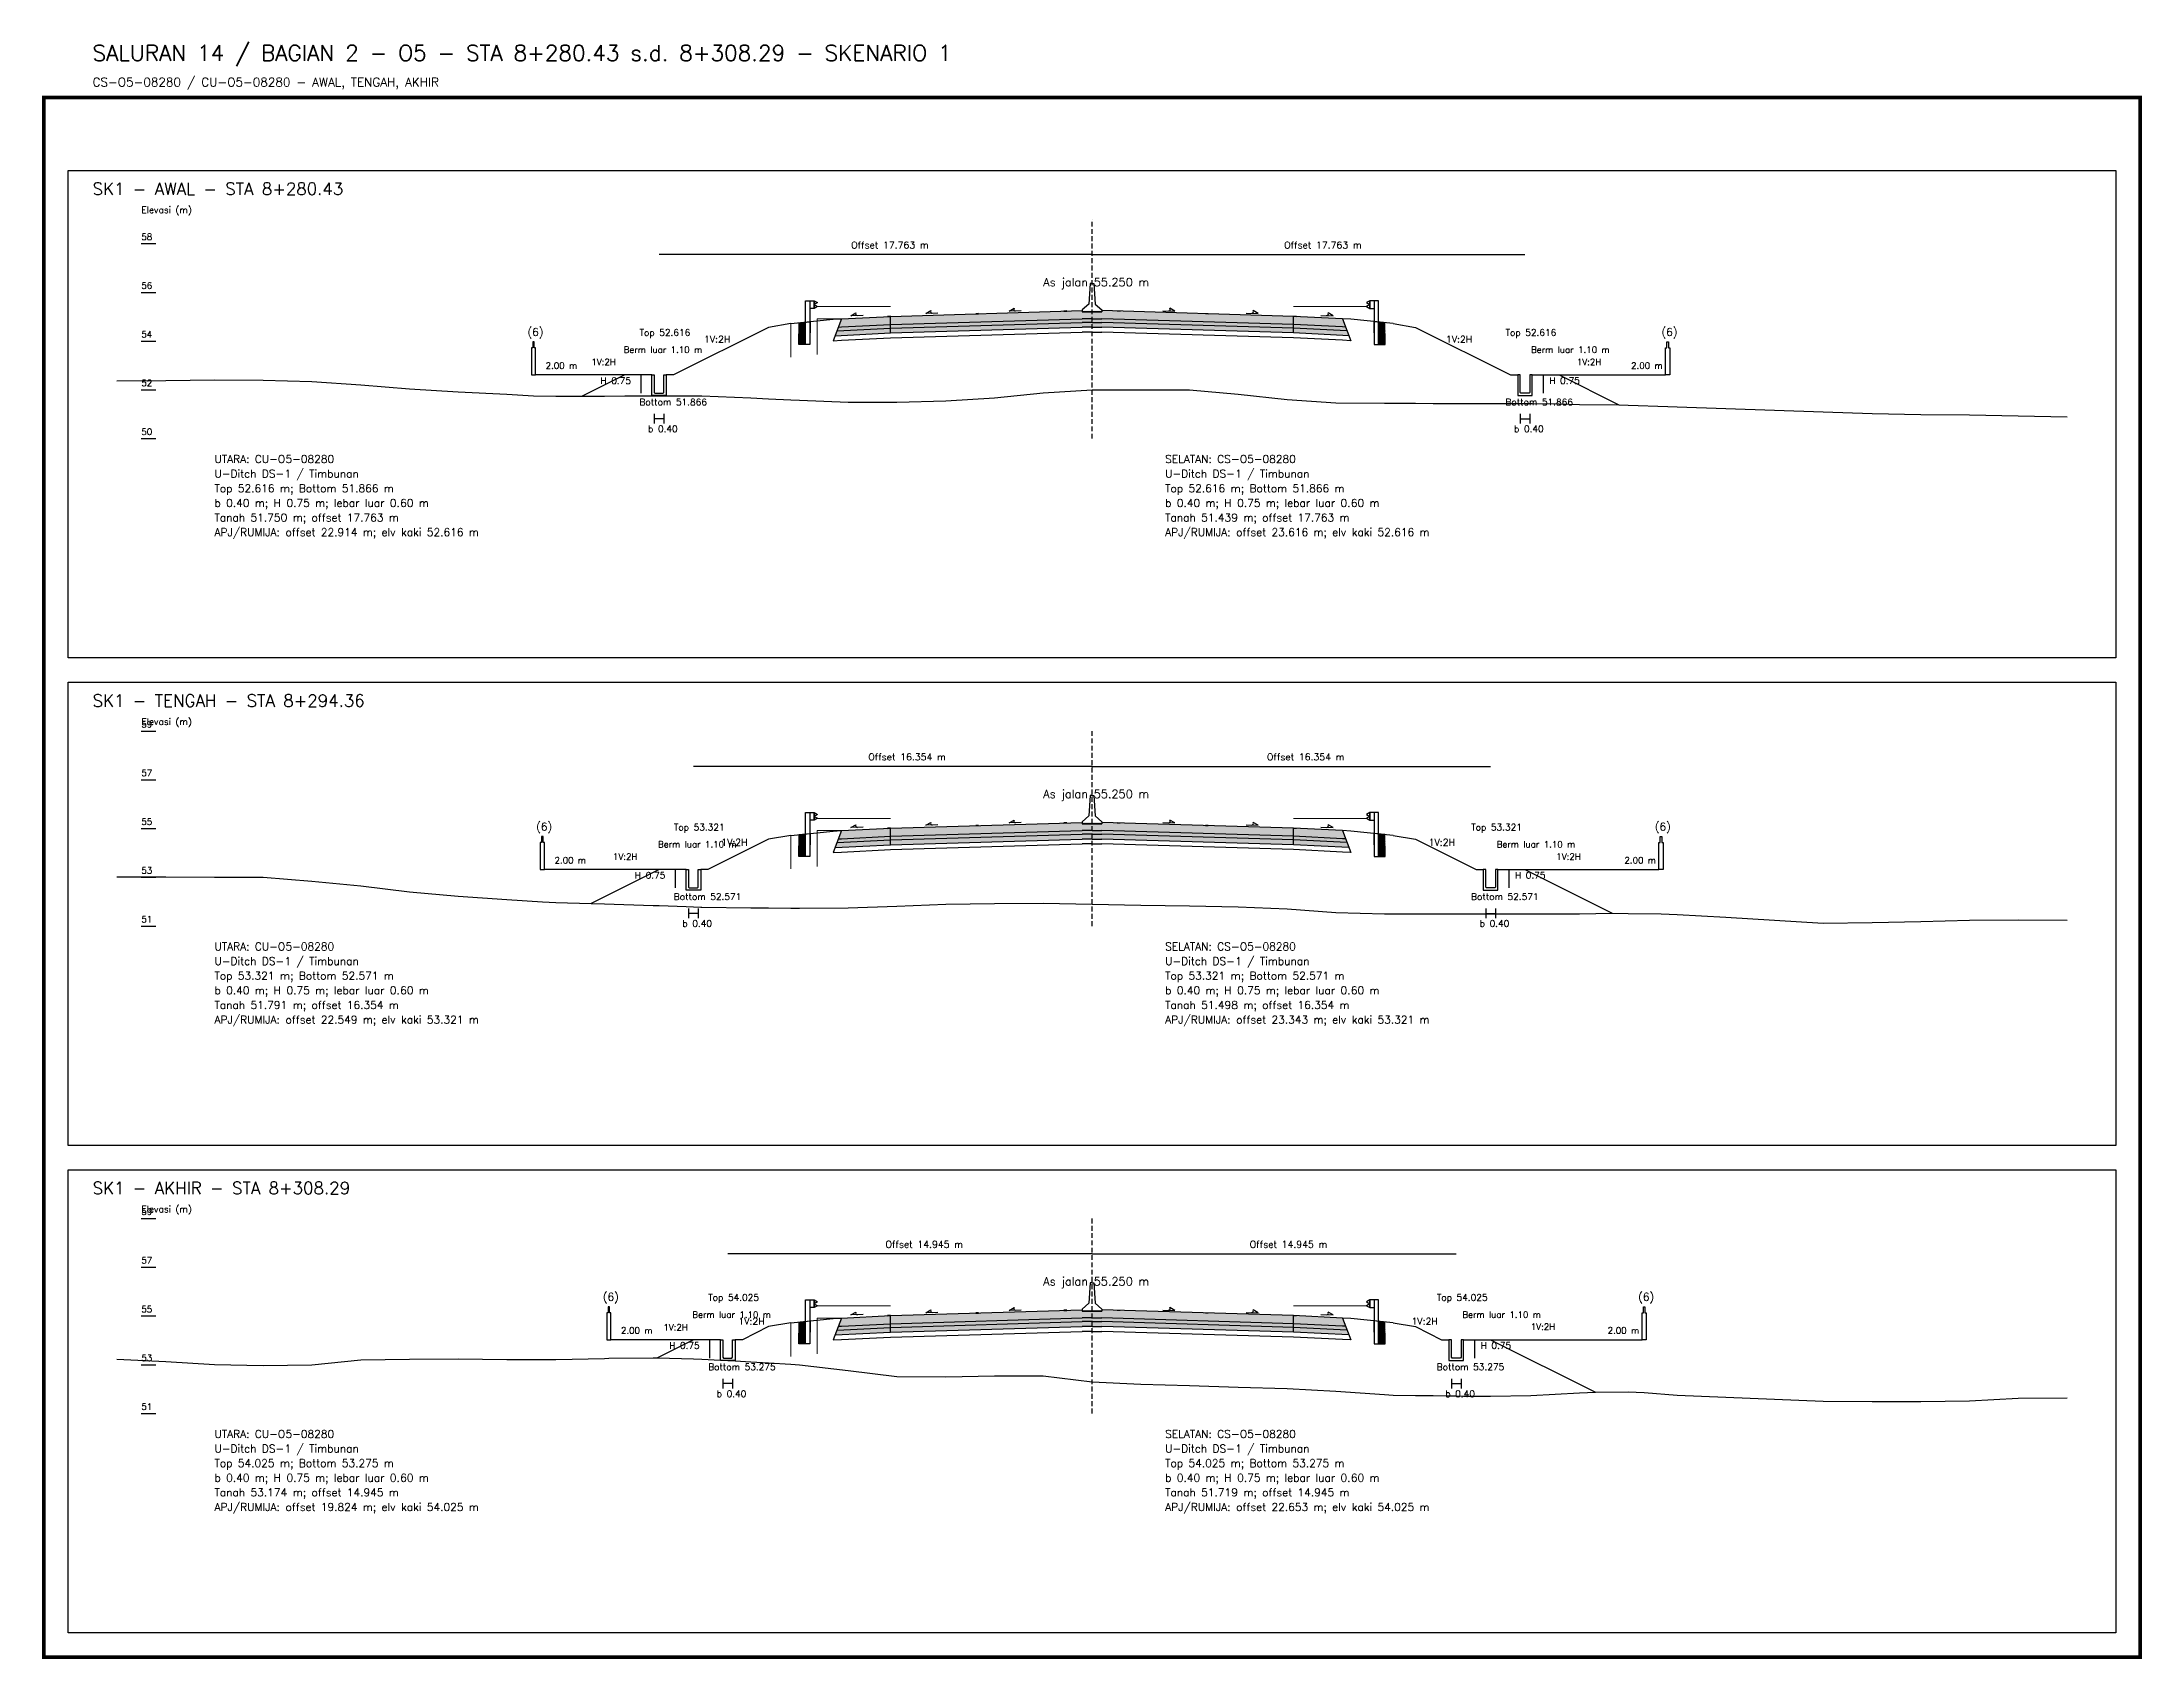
# Model space of a CAD drawing. Header units: metres. Extents: x -24715 to -24517, y 27498 to 30841.
# Drawn here: x -24714.7 to -24628.6, y 30336.3 to 30402.7 of the extents above; entities that cross this region are included whole.
import ezdxf

# ---------------------------------------------------------------- set-up
doc = ezdxf.new("R2010")
doc.units = ezdxf.units.M
doc.linetypes.add('PS_DASH', pattern=[0.3, 0.2, -0.1])
for name, color, linetype, lineweight in [('Dimensi', 230, 'Continuous', 20), ('GRS-ARSIR (HATCH)', 8, 'Continuous', 9), ('Guardrail', 20, 'Continuous', 30), ('HATCH - Beton ramping', 210, 'Continuous', 9), ('HATCH - LFA', 30, 'Continuous', 9), ('HATCH - Pavement', 50, 'Continuous', 9), ('Marka', 20, 'Continuous', 30), ('POT_ALL_GROUP', 2, 'Continuous', 70)]:
    doc.layers.add(name, color=color, linetype=linetype, lineweight=lineweight)
for name, color, linetype in [('POT_ALL_APJ', 2, 'Continuous'), ('POT_ALL_BORDER', 8, 'Continuous'), ('POT_ALL_CHANNEL1', 200, 'Continuous'), ('POT_ALL_DIM', 7, 'Continuous'), ('POT_ALL_GROUND', 1, 'Continuous'), ('POT_ALL_GUIDE', 8, 'Continuous'), ('POT_ALL_ROAD', 4, 'Continuous')]:
    doc.layers.add(name, color=color, linetype=linetype)
doc.styles.get("Standard").update_dxf_attribs({"font": 'simplex.shx'})

msp = doc.modelspace()

# ---------------------------------------------------------------- texts
at = {"layer": 'POT_ALL_APJ'}
for s, height, p in [('(6)', 0.32, (-24694.81328, 30390.5976)), ('(6)', 0.32, (-24648.28311, 30390.5976)), ('2.00 m', 0.26, (-24694.06328, 30389.2476)), ('2.00 m', 0.26, (-24649.53311, 30389.2476)), ('(6)', 0.32, (-24694.44859, 30370.30229)), ('(6)', 0.32, (-24648.556, 30370.30229)), ('2.00 m', 0.26, (-24693.69859, 30368.95229)), ('2.00 m', 0.26, (-24649.806, 30368.95229)), ('(6)', 0.32, (-24691.72331, 30351.00697)), ('(6)', 0.32, (-24649.24637, 30351.00697)), ('2.00 m', 0.26, (-24690.97331, 30349.65697)), ('2.00 m', 0.26, (-24650.49637, 30349.65697))]:
    msp.add_text(s, height=height, dxfattribs=at).set_placement(p)
at = {"layer": 'POT_ALL_CHANNEL1'}
for s, height, p in [('Top 52.616', 0.27, (-24690.21267, 30390.5976)), ('Top 52.616', 0.27, (-24654.68612, 30390.5976)), ('Bottom 51.866', 0.27, (-24690.21267, 30387.7476)), ('Bottom 51.866', 0.27, (-24654.68612, 30387.7476)), ('UTARA: CU-O5-08280', 0.32, (-24707.64939, 30385.3816)), ('SELATAN: CS-O5-08280', 0.32, (-24668.64939, 30385.3816)), ('Top 53.321', 0.27, (-24688.8033, 30370.30229)), ('Top 53.321', 0.27, (-24656.09548, 30370.30229)), ('Bottom 52.571', 0.27, (-24688.8033, 30367.45229)), ('Bottom 52.571', 0.27, (-24656.09548, 30367.45229)), ('UTARA: CU-O5-08280', 0.32, (-24707.64939, 30365.3816)), ('SELATAN: CS-O5-08280', 0.32, (-24668.64939, 30365.3816)), ('Top 54.025', 0.27, (-24687.39394, 30351.00697)), ('Top 54.025', 0.27, (-24657.50485, 30351.00697)), ('Bottom 53.275', 0.27, (-24687.39394, 30348.15697)), ('Bottom 53.275', 0.27, (-24657.50485, 30348.15697)), ('UTARA: CU-O5-08280', 0.32, (-24707.64939, 30345.3816)), ('SELATAN: CS-O5-08280', 0.32, (-24668.64939, 30345.3816))]:
    msp.add_text(s, height=height, dxfattribs=at).set_placement(p)
at = {"layer": 'POT_ALL_DIM'}
for s, height, p in [('SK1 - AWAL - STA 8+280.43', 0.5, (-24712.64939, 30396.3816)), ('Elevasi (m)', 0.27, (-24710.64939, 30395.6316)), ('58', 0.26, (-24710.64939, 30394.5316)), ('Offset 17.763 m', 0.28, (-24681.53103, 30394.1816)), ('Offset 17.763 m', 0.28, (-24663.76776, 30394.1816)), ('As jalan 55.250 m', 0.34, (-24673.64939, 30392.6316)), ('56', 0.26, (-24710.64939, 30392.5316)), ('54', 0.26, (-24710.64939, 30390.5316)), ('1V:2H', 0.28, (-24687.56599, 30390.32094)), ('1V:2H', 0.28, (-24657.1328, 30390.32094)), ('1V:2H', 0.26, (-24692.18797, 30389.3976)), ('Berm luar 1.10 m', 0.26, (-24690.86267, 30389.8976)), ('Berm luar 1.10 m', 0.26, (-24653.63612, 30389.8976)), ('1V:2H', 0.26, (-24651.75962, 30389.3976)), ('52', 0.26, (-24710.64939, 30388.5316)), ('H 0.75', 0.27, (-24691.81267, 30388.6226)), ('H 0.75', 0.27, (-24652.88612, 30388.6226)), ('b 0.40', 0.27, (-24689.86267, 30386.6476)), ('b 0.40', 0.27, (-24654.33612, 30386.6476)), ('50', 0.26, (-24710.64939, 30386.5316)), ('U-Ditch DS-1 / Timbunan', 0.32, (-24707.64939, 30384.7816)), ('U-Ditch DS-1 / Timbunan', 0.32, (-24668.64939, 30384.7816)), ('Top 52.616 m; Bottom 51.866 m', 0.32, (-24707.64939, 30384.1816)), ('Top 52.616 m; Bottom 51.866 m', 0.32, (-24668.64939, 30384.1816)), ('b 0.40 m; H 0.75 m; lebar luar 0.60 m', 0.32, (-24707.64939, 30383.5816)), ('b 0.40 m; H 0.75 m; lebar luar 0.60 m', 0.32, (-24668.64939, 30383.5816)), ('Tanah 51.750 m; offset 17.763 m', 0.32, (-24707.64939, 30382.9816)), ('APJ/RUMIJA: offset 22.914 m; elv kaki 52.616 m', 0.32, (-24707.64939, 30382.3816)), ('Tanah 51.439 m; offset 17.763 m', 0.32, (-24668.64939, 30382.9816)), ('APJ/RUMIJA: offset 23.616 m; elv kaki 52.616 m', 0.32, (-24668.64939, 30382.3816)), ('SK1 - TENGAH - STA 8+294.36', 0.5, (-24712.64939, 30375.3816)), ('59', 0.26, (-24710.64939, 30374.5316)), ('Elevasi (m)', 0.27, (-24710.64939, 30374.6316)), ('Offset 16.354 m', 0.28, (-24680.82635, 30373.1816)), ('Offset 16.354 m', 0.28, (-24664.47244, 30373.1816)), ('57', 0.26, (-24710.64939, 30372.5316)), ('As jalan 55.250 m', 0.34, (-24673.64939, 30371.6316)), ('55', 0.26, (-24710.64939, 30370.5316)), ('Berm luar 1.10 m', 0.26, (-24689.4533, 30369.60229)), ('1V:2H', 0.28, (-24686.86131, 30369.67329)), ('1V:2H', 0.28, (-24657.83748, 30369.67329)), ('Berm luar 1.10 m', 0.26, (-24655.04548, 30369.60229)), ('53', 0.26, (-24710.64939, 30368.5316)), ('1V:2H', 0.26, (-24691.30095, 30369.10229)), ('1V:2H', 0.26, (-24652.60074, 30369.10229)), ('H 0.75', 0.27, (-24690.4033, 30368.32729)), ('H 0.75', 0.27, (-24654.29548, 30368.32729)), ('51', 0.26, (-24710.64939, 30366.5316)), ('b 0.40', 0.27, (-24688.4533, 30366.35229)), ('b 0.40', 0.27, (-24655.74548, 30366.35229)), ('Top 53.321 m; Bottom 52.571 m', 0.32, (-24707.64939, 30364.1816)), ('U-Ditch DS-1 / Timbunan', 0.32, (-24707.64939, 30364.7816)), ('Top 53.321 m; Bottom 52.571 m', 0.32, (-24668.64939, 30364.1816)), ('U-Ditch DS-1 / Timbunan', 0.32, (-24668.64939, 30364.7816)), ('b 0.40 m; H 0.75 m; lebar luar 0.60 m', 0.32, (-24707.64939, 30363.5816)), ('b 0.40 m; H 0.75 m; lebar luar 0.60 m', 0.32, (-24668.64939, 30363.5816)), ('Tanah 51.791 m; offset 16.354 m', 0.32, (-24707.64939, 30362.9816)), ('APJ/RUMIJA: offset 22.549 m; elv kaki 53.321 m', 0.32, (-24707.64939, 30362.3816)), ('Tanah 51.498 m; offset 16.354 m', 0.32, (-24668.64939, 30362.9816)), ('APJ/RUMIJA: offset 23.343 m; elv kaki 53.321 m', 0.32, (-24668.64939, 30362.3816)), ('SK1 - AKHIR - STA 8+308.29', 0.5, (-24712.64939, 30355.3816)), ('Elevasi (m)', 0.27, (-24710.64939, 30354.6316)), ('59', 0.26, (-24710.64939, 30354.5316)), ('Offset 14.945 m', 0.28, (-24680.12167, 30353.1816)), ('Offset 14.945 m', 0.28, (-24665.17712, 30353.1816)), ('57', 0.26, (-24710.64939, 30352.5316)), ('As jalan 55.250 m', 0.34, (-24673.64939, 30351.6316)), ('55', 0.26, (-24710.64939, 30350.5316)), ('1V:2H', 0.26, (-24689.23363, 30349.78711)), ('Berm luar 1.10 m', 0.26, (-24688.04394, 30350.30697)), ('1V:2H', 0.28, (-24686.15662, 30350.02563)), ('1V:2H', 0.28, (-24658.54216, 30350.02563)), ('Berm luar 1.10 m', 0.26, (-24656.45485, 30350.30697)), ('1V:2H', 0.26, (-24653.65061, 30349.80697)), ('H 0.75', 0.27, (-24688.99394, 30349.03197)), ('H 0.75', 0.27, (-24655.70485, 30349.03197)), ('53', 0.26, (-24710.64939, 30348.5316)), ('b 0.40', 0.27, (-24687.04394, 30347.05697)), ('b 0.40', 0.27, (-24657.15485, 30347.05697)), ('51', 0.26, (-24710.64939, 30346.5316)), ('U-Ditch DS-1 / Timbunan', 0.32, (-24707.64939, 30344.7816)), ('U-Ditch DS-1 / Timbunan', 0.32, (-24668.64939, 30344.7816)), ('Top 54.025 m; Bottom 53.275 m', 0.32, (-24707.64939, 30344.1816)), ('b 0.40 m; H 0.75 m; lebar luar 0.60 m', 0.32, (-24707.64939, 30343.5816)), ('Top 54.025 m; Bottom 53.275 m', 0.32, (-24668.64939, 30344.1816)), ('b 0.40 m; H 0.75 m; lebar luar 0.60 m', 0.32, (-24668.64939, 30343.5816)), ('Tanah 53.174 m; offset 14.945 m', 0.32, (-24707.64939, 30342.9816)), ('Tanah 51.719 m; offset 14.945 m', 0.32, (-24668.64939, 30342.9816)), ('APJ/RUMIJA: offset 19.824 m; elv kaki 54.025 m', 0.32, (-24707.64939, 30342.3816)), ('APJ/RUMIJA: offset 22.653 m; elv kaki 54.025 m', 0.32, (-24668.64939, 30342.3816))]:
    msp.add_text(s, height=height, dxfattribs=at).set_placement(p)
at = {"layer": 'POT_ALL_GROUP', "lineweight": 0}
for s, height, p in [('SALURAN 14 / BAGIAN 2 - O5 - STA 8+280.43 s.d. 8+308.29 - SKENARIO 1', 0.65, (-24712.64939, 30401.8816)), ('CS-O5-08280 / CU-O5-08280 - AWAL, TENGAH, AKHIR', 0.36, (-24712.64939, 30400.8316))]:
    msp.add_text(s, height=height, dxfattribs=at).set_placement(p)

# ---------------------------------------------------------------- blocks, each defined once
blk = doc.blocks.new('JALAN_ASLI_TIPIKAL_2OKT_METER')
at = {"layer": 'Guardrail', "lineweight": 9}
h = blk.add_hatch(dxfattribs=at)
h.set_pattern_fill('JIS_LC_20', color=256, scale=0.002)
h.set_pattern_definition([(45, (-29.65569, -21.99233), (-0.02828427, 0.02828427), []), (45, (-29.65489, -21.99233), (-0.02828427, 0.02828427), [])])
h.paths.add_polyline_path([(-12.025, -1.394), (-11.753, -1.394), (-11.753, -0.471), (-12.018, -0.498)])
h = blk.add_hatch(dxfattribs=at)
h.set_pattern_fill('JIS_LC_20', color=256, scale=0.002)
h.set_pattern_definition([(45, (-29.40569, -21.99233), (-0.02828427, 0.02828427), []), (45, (-29.40489, -21.99233), (-0.02828427, 0.02828427), [])])
h.paths.add_polyline_path([(12.018, -0.498), (11.753, -0.471), (11.753, -1.394), (12.025, -1.394)])
at = {"layer": 'HATCH - Beton ramping'}
h = blk.add_hatch(dxfattribs=at)
h.set_pattern_fill('AR-CONC', color=256, scale=0.0005)
h.set_pattern_definition([(50, (-28.949556, -21.99233), (0.09109233, -0.00796954), [0.009525, -0.104775]), (355, (-28.94956, -21.99233), (-0.0176217, 0.09552842), [0.00762, -0.0838203]), (100.45144, (-28.941965, -21.992995), (0.07347062, 0.08755888), [0.008095, -0.08904512]), (46.1842, (-28.94956, -21.96693), (0.13553952, -0.02102116), [0.0142875, -0.1571625]), (96.63556, (-28.93826, -21.96868), (0.11870207, 0.12371306), [0.0121425, -0.1335678]), (351.18415, (-28.94956, -21.96693), (0.11870207, 0.12371306), [0.01143, -0.12572987]), (21, (-28.936856, -21.97328), (0.0758072, -0.0511326), [0.009525, -0.104775]), (326, (-28.93686, -21.97328), (0.03090101, 0.09209398), [0.00762, -0.08382]), (71.45144, (-28.93054, -21.97754), (0.1067082, 0.04096138), [0.008095, -0.08904497]), (37.5, (-28.949556, -21.99233), (0.001544302, 0.04227752), [0, -0.082804, 0, -0.08509, 0, -0.0841375]), (7.5, (-28.949556, -21.99233), (0.03340983, 0.05009029), [0, -0.048514, 0, -0.080899, 0, -0.0320675]), (327.5, (-28.977877, -21.99233), (0.067795298, -0.002864372), [0, -0.03175, 0, -0.09906, 0, -0.131445]), (317.5, (-28.990577, -21.99233), (0.07406459, 0.01271325), [0, -0.041275, 0, -0.065786, 0, -0.093345])])
h.paths.add_polyline_path([(-8.27, -0.566), (-10.401, -0.666), (-10.461, -0.826), (-8.27, -0.716)])
h.paths.add_polyline_path([(-0.4, -0.48), (0, -0.48), (0, -0.33), (-0.4, -0.33), (-8.27, -0.566), (-8.27, -0.716)])
h = blk.add_hatch(dxfattribs=at)
h.set_pattern_fill('AR-CONC', color=256, scale=0.0005)
h.set_pattern_definition([(50, (-28.699556, -21.99233), (0.09109233, -0.00796954), [0.009525, -0.104775]), (355, (-28.69956, -21.99233), (-0.01762171, 0.09552842), [0.00762, -0.0838203]), (100.45144, (-28.691965, -21.992995), (0.07347062, 0.08755888), [0.008095, -0.08904512]), (46.1842, (-28.69956, -21.96693), (0.13553952, -0.02102116), [0.0142875, -0.1571625]), (96.63556, (-28.68826, -21.96868), (0.11870207, 0.12371306), [0.0121425, -0.1335678]), (351.18415, (-28.69956, -21.96693), (0.11870207, 0.12371306), [0.01143, -0.12572987]), (21, (-28.686856, -21.97328), (0.0758072, -0.0511326), [0.009525, -0.104775]), (326, (-28.68686, -21.97328), (0.03090101, 0.09209398), [0.00762, -0.08382]), (71.45144, (-28.68054, -21.97754), (0.10670821, 0.04096138), [0.008095, -0.08904497]), (37.5, (-28.699556, -21.99233), (0.001544302, 0.04227752), [0, -0.082804, 0, -0.08509, 0, -0.0841375]), (7.5, (-28.699556, -21.99233), (0.03340983, 0.050090287), [0, -0.048514, 0, -0.080899, 0, -0.0320675]), (327.5, (-28.727877, -21.99233), (0.067795298, -0.002864372), [0, -0.03175, 0, -0.09906, 0, -0.131445]), (317.5, (-28.740577, -21.99233), (0.07406459, 0.012713246), [0, -0.041275, 0, -0.065786, 0, -0.093345])])
h.paths.add_polyline_path([(8.27, -0.566), (10.401, -0.666), (10.461, -0.826), (8.27, -0.716)])
h.paths.add_polyline_path([(0.4, -0.48), (0, -0.48), (0, -0.33), (0.4, -0.33), (8.27, -0.566), (8.27, -0.716)])
at = {"layer": 'HATCH - LFA'}
h = blk.add_hatch(dxfattribs=at)
h.set_pattern_fill('GRAVEL', color=256, scale=0.0075)
h.set_pattern_definition([(228.012788, (-28.812396, -21.801831), (-1.524, -1.7145), [0.0256291, -2.5372863]), (184.96974, (-28.829541, -21.820881), (2.2859999991, 0.1905000109), [0.04398035, -4.3540537]), (132.510447, (-28.873356, -21.824691), (1.9050000008, -2.0954999993), [0.0310111, -3.0701042]), (267.27369, (-28.947651, -21.872316), (0.1905000004, 3.81), [0.0400503, -3.9649828]), (292.833654, (-28.949556, -21.912321), (-0.9525, 2.286), [0.0392725, -3.8879856]), (357.27369, (-28.934316, -21.948516), (-3.81, 0.1905000004), [0.0400503, -3.9649828]), (37.69424, (-28.894311, -21.950421), (-2.4764999999, -1.9050000001), [0.0529645, -5.24348365]), (72.255328, (-28.852401, -21.918036), (1.3335000004, 4.1909999999), [0.050004, -4.95039425]), (121.429566, (-28.837161, -21.870411), (-1.5240000002, 2.4764999999), [0.040186, -3.9784159]), (175.23636, (-28.858116, -21.836121), (2.0955, -0.1905), [0.0458785, -2.2480453]), (222.397438, (-28.903836, -21.832311), (-2.2859999999, -2.0955000001), [0.05933084, -5.8737579]), (138.814075, (-28.759056, -21.874221), (-1.3335, 1.143), [0.0202503, -2.0047924]), (171.469234, (-28.774296, -21.860886), (2.4765, -0.3809999996), [0.03852615, -3.8140979]), (225, (-28.8124, -21.85517), (0, -0.1905), [0.0269407, -0.242467]), (203.19859, (-28.82573, -21.832311), (0.9525, 0.381), [0.0145081, -1.4362967]), (291.80141, (-28.839066, -21.838026), (-0.1905, 0.5715), [0.0205174, -1.0053565]), (30.96376, (-28.831446, -21.857076), (0.5715, 0.381), [0.033324, -1.0774724]), (161.56505, (-28.80287, -21.83993), (0.381, -0.1905), [0.0240965, -0.5783174]), (16.38954, (-28.949556, -21.838026), (1.905, 0.5715), [0.0337566, -3.341912]), (70.346176, (-28.917171, -21.828501), (-0.762, -2.0955), [0.0283199, -2.8036662]), (293.19859, (-28.80287, -21.801831), (-0.381, 0.9525), [0.029016, -1.4217888]), (343.61046, (-28.791441, -21.828501), (-1.905, 0.5715), [0.0337566, -3.341912]), (339.443955, (-28.949556, -21.956136), (-0.9525, 0.381), [0.0325526, -1.5950801]), (294.77514, (-28.919076, -21.967566), (-0.952500001, 2.0954999995), [0.0272754, -2.7002695]), (66.80141, (-28.800966, -21.992331), (0.381, 0.9525), [0.029016, -1.4217888]), (17.354025, (-28.789536, -21.965661), (-2.4765, -0.762), [0.0319337, -3.1614282]), (69.443955, (-28.89431, -21.992331), (-0.381, -0.9525), [0.0162763, -1.6113564]), (101.30993, (-28.812396, -21.99233), (-0.1905, 0.762), [0.0097136, -0.9616496]), (165.96376, (-28.8143, -21.982806), (0.5715, -0.1905), [0.0392725, -0.7461791]), (186.009006, (-28.852401, -21.973281), (1.905, 0.1905), [0.036395, -3.6031024]), (303.69007, (-28.831446, -21.87422), (-0.1905, 0.381), [0.0274743, -0.6593832]), (353.157227, (-28.816206, -21.897081), (3.2385, -0.3809999998), [0.0479668, -4.7487007]), (60.945396, (-28.76858, -21.902796), (-0.762, -1.3335), [0.0196131, -1.9417044]), (90, (-28.75906, -21.88565), (-0.1905, 0.1905), [0.01143, -0.17907]), (120.256437, (-28.856211, -21.967566), (0.762, -1.3335), [0.026465, -2.6200456]), (48.012787, (-28.869546, -21.944706), (1.524, 1.7145), [0.0512582, -2.5116572]), (0, (-28.83526, -21.9066), (0.1905, 0.1905), [0.04953, -0.14097]), (325.304846, (-28.785726, -21.906606), (1.9050000007, -1.333499999), [0.0301207, -2.9819488]), (254.0546, (-28.76096, -21.92375), (-0.1905, -0.762), [0.0277372, -1.3591238]), (207.645975, (-28.768581, -21.950421), (-3.6195000001, -1.9049999997), [0.0451609, -4.4709348]), (175.426079, (-28.808586, -21.971376), (-2.4765, 0.1905), [0.0477772, -4.7299385])])
h.paths.add_polyline_path([(-8.27, -0.716), (-10.461, -0.826), (-10.54, -1.03), (-8.27, -0.916)])
h.paths.add_polyline_path([(-0.4, -0.68), (0, -0.68), (0, -0.48), (-0.4, -0.48), (-8.27, -0.716), (-8.27, -0.916)])
h = blk.add_hatch(dxfattribs=at)
h.set_pattern_fill('GRAVEL', color=256, scale=0.0075)
h.set_pattern_definition([(228.012788, (-28.562396, -21.801831), (-1.524, -1.7145), [0.0256291, -2.5372863]), (184.96974, (-28.579541, -21.820881), (2.2859999991, 0.1905000109), [0.04398035, -4.3540537]), (132.510447, (-28.623356, -21.824691), (1.9050000008, -2.0954999993), [0.0310111, -3.0701042]), (267.27369, (-28.697651, -21.872316), (0.1905000004, 3.81), [0.04005034, -3.9649828]), (292.833654, (-28.699556, -21.912321), (-0.9525, 2.286), [0.0392725, -3.8879856]), (357.27369, (-28.684316, -21.948516), (-3.81, 0.1905000004), [0.04005034, -3.9649828]), (37.69424, (-28.644311, -21.950421), (-2.4764999999, -1.9050000001), [0.0529645, -5.24348365]), (72.255328, (-28.602401, -21.918036), (1.3335000004, 4.1909999999), [0.050004, -4.95039425]), (121.429566, (-28.587161, -21.870411), (-1.5240000002, 2.4764999999), [0.040186, -3.9784159]), (175.23636, (-28.608116, -21.836121), (2.0955, -0.1905000003), [0.0458785, -2.2480453]), (222.397438, (-28.653836, -21.832311), (-2.2859999999, -2.0955000001), [0.05933084, -5.87375794]), (138.814075, (-28.509056, -21.874221), (-1.3335, 1.143), [0.02025034, -2.0047924]), (171.469234, (-28.524296, -21.860886), (2.4765, -0.3809999996), [0.03852615, -3.8140979]), (225, (-28.5624, -21.85517), (0, -0.1905), [0.0269407, -0.242467]), (203.19859, (-28.57573, -21.832311), (0.9525, 0.381), [0.0145081, -1.4362967]), (291.80141, (-28.589066, -21.838026), (-0.1905, 0.5715), [0.0205174, -1.0053565]), (30.96376, (-28.581446, -21.857076), (0.5715, 0.381), [0.033324, -1.0774724]), (161.56505, (-28.55287, -21.83993), (0.381, -0.1905), [0.0240965, -0.57831736]), (16.38954, (-28.699556, -21.838026), (1.905, 0.5715), [0.0337566, -3.341912]), (70.346176, (-28.667171, -21.828501), (-0.762, -2.0955), [0.0283199, -2.8036662]), (293.19859, (-28.55287, -21.801831), (-0.381, 0.9525), [0.029016, -1.4217888]), (343.61046, (-28.541441, -21.828501), (-1.905, 0.5714999999), [0.0337566, -3.341912]), (339.443955, (-28.699556, -21.956136), (-0.9525, 0.381), [0.03255264, -1.5950801]), (294.77514, (-28.669076, -21.967566), (-0.952500001, 2.0954999995), [0.0272754, -2.7002695]), (66.80141, (-28.550966, -21.992331), (0.381, 0.9525), [0.029016, -1.4217888]), (17.354025, (-28.539536, -21.965661), (-2.4765, -0.7620000002), [0.0319337, -3.1614282]), (69.443955, (-28.64431, -21.992331), (-0.381, -0.9525), [0.0162763, -1.6113564]), (101.30993, (-28.562396, -21.99233), (-0.1905, 0.762), [0.0097136, -0.9616496]), (165.96376, (-28.5643, -21.982806), (0.5715, -0.1905), [0.0392725, -0.7461791]), (186.009006, (-28.602401, -21.973281), (1.905, 0.1905), [0.036395, -3.6031024]), (303.69007, (-28.581446, -21.87422), (-0.1905, 0.381), [0.0274743, -0.6593832]), (353.157227, (-28.566206, -21.897081), (3.2385, -0.3809999998), [0.04796676, -4.7487007]), (60.945396, (-28.51858, -21.902796), (-0.762, -1.3335), [0.0196131, -1.9417044]), (90, (-28.50906, -21.88565), (-0.1905, 0.1905), [0.01143, -0.17907]), (120.256437, (-28.606211, -21.967566), (0.762, -1.3335), [0.026465, -2.62004556]), (48.012787, (-28.619546, -21.944706), (1.524, 1.7145), [0.0512582, -2.5116572]), (0, (-28.58526, -21.9066), (0.1905, 0.1905), [0.04953, -0.14097]), (325.304846, (-28.535726, -21.906606), (1.9050000007, -1.333499999), [0.0301207, -2.98194875]), (254.054604, (-28.51096, -21.92375), (-0.1905, -0.762), [0.0277372, -1.35912375]), (207.645975, (-28.518581, -21.950421), (-3.6195000001, -1.9049999997), [0.0451609, -4.4709348]), (175.426079, (-28.558586, -21.971376), (-2.4765, 0.1905), [0.0477772, -4.7299385])])
h.paths.add_polyline_path([(8.27, -0.716), (10.461, -0.826), (10.54, -1.03), (8.27, -0.916)])
h.paths.add_polyline_path([(0.4, -0.68), (0, -0.68), (0, -0.48), (0.4, -0.48), (8.27, -0.716), (8.27, -0.916)])
at = {"layer": 'HATCH - Pavement'}
h = blk.add_hatch(dxfattribs=at)
h.set_pattern_fill('AR-CONC', color=256, scale=0.001)
h.set_pattern_definition([(50, (-89.43046, -52.62889), (0.18218467, -0.01593909), [0.01905, -0.20955]), (355, (-89.43046, -52.6289), (-0.03524342, 0.19105685), [0.01524, -0.1676406]), (100.45144, (-89.41528, -52.63022), (0.14694125, 0.17511775), [0.01619, -0.17809024]), (46.1842, (-89.43046, -52.5781), (0.27107904, -0.04204233), [0.028575, -0.314325]), (96.63556, (-89.40787, -52.5816), (0.23740413, 0.2474261), [0.024285, -0.2671356]), (351.18415, (-89.43046, -52.5781), (0.2374041, 0.2474261), [0.02286, -0.2514597]), (21, (-89.40506, -52.59079), (0.1516144, -0.1022652), [0.01905, -0.20955]), (326, (-89.40506, -52.5908), (0.06180203, 0.18418797), [0.01524, -0.16764]), (71.45144, (-89.39243, -52.59931), (0.21341642, 0.08192277), [0.01619, -0.17808994]), (37.5, (-89.43046, -52.62889), (0.003088603, 0.08455504), [0, -0.165608, 0, -0.17018, 0, -0.168275]), (7.5, (-89.43046, -52.62889), (0.06681966, 0.100180575), [0, -0.097028, 0, -0.161798, 0, -0.064135]), (327.5, (-89.4871, -52.62889), (0.135590595, -0.005728744), [0, -0.0635, 0, -0.19812, 0, -0.26289]), (317.5, (-89.5125, -52.62889), (0.14812918, 0.02542649), [0, -0.08255, 0, -0.131572, 0, -0.18669])])
h.paths.add_polyline_path([(-8.27, -0.236), (-10.27, -0.336), (-10.401, -0.673), (-10.27, -0.666), (-8.27, -0.566)])
h.paths.add_polyline_path([(-0.4, -0.33), (0, -0.33), (0, 0), (-0.4, 0), (-8.27, -0.236), (-8.27, -0.566)])
h = blk.add_hatch(dxfattribs=at)
h.set_pattern_fill('AR-CONC', color=256, scale=0.001)
h.set_pattern_definition([(50, (-89.18046, -52.62889), (0.18218467, -0.01593909), [0.01905, -0.20955]), (355, (-89.18046, -52.6289), (-0.03524342, 0.19105685), [0.01524, -0.16764058]), (100.45144, (-89.16528, -52.63022), (0.14694125, 0.17511775), [0.01619, -0.17809024]), (46.1842, (-89.18046, -52.5781), (0.27107904, -0.04204233), [0.028575, -0.314325]), (96.63556, (-89.15787, -52.5816), (0.23740413, 0.2474261), [0.024285, -0.2671356]), (351.18415, (-89.18046, -52.5781), (0.2374041, 0.2474261), [0.02286, -0.2514597]), (21, (-89.15506, -52.59079), (0.1516144, -0.1022652), [0.01905, -0.20955]), (326, (-89.15506, -52.5908), (0.06180203, 0.18418797), [0.01524, -0.16764]), (71.45144, (-89.14243, -52.59931), (0.21341642, 0.08192277), [0.01619, -0.17808994]), (37.5, (-89.18046, -52.62889), (0.003088603, 0.08455504), [0, -0.165608, 0, -0.17018, 0, -0.168275]), (7.5, (-89.18046, -52.62889), (0.06681966, 0.100180575), [0, -0.097028, 0, -0.161798, 0, -0.064135]), (327.5, (-89.2371, -52.62889), (0.135590595, -0.005728744), [0, -0.0635, 0, -0.19812, 0, -0.26289]), (317.5, (-89.2625, -52.62889), (0.14812918, 0.02542649), [0, -0.08255, 0, -0.131572, 0, -0.18669])])
h.paths.add_polyline_path([(8.27, -0.236), (10.27, -0.336), (10.401, -0.673), (10.27, -0.666), (8.27, -0.566)])
h.paths.add_polyline_path([(0.4, -0.33), (0, -0.33), (0, 0), (0.4, 0), (8.27, -0.236), (8.27, -0.566)])
at = {"layer": 'Marka'}
h = blk.add_hatch(color=256, dxfattribs=at)
h.dxf.hatch_style = 1
h.paths.add_polyline_path([(-8.27, -0.23), (-8.39, -0.236), (-8.39, -0.242), (-8.27, -0.236)])
h.paths.add_polyline_path([(-4.65, -0.122), (-4.77, -0.125), (-4.77, -0.131), (-4.65, -0.128)])
h.paths.add_polyline_path([(-1.03, -0.019), (-1.03, -0.013), (-1.15, -0.017), (-1.15, -0.023)])
h = blk.add_hatch(color=256, dxfattribs=at)
h.dxf.hatch_style = 1
h.paths.add_polyline_path([(8.27, -0.23), (8.39, -0.236), (8.39, -0.242), (8.27, -0.236)])
h.paths.add_polyline_path([(4.65, -0.122), (4.77, -0.125), (4.77, -0.131), (4.65, -0.128)])
h.paths.add_polyline_path([(1.03, -0.019), (1.03, -0.013), (1.15, -0.017), (1.15, -0.023)])
for p, q in [((-8.27, -0.236), (-0.4, 0)), ((8.27, -0.236), (0.4, 0)), ((-12.353, -0.533), (-10.622, -0.354)), ((-10.27, -0.336), (-10.62, -1.234)), ((-10.62, -0.354), (-10.27, -0.336)), ((-10.461, -0.826), (-8.27, -0.716)), ((-10.401, -0.673), (-10.27, -0.666)), ((-10.27, -0.336), (-8.27, -0.236)), ((-10.27, -0.666), (-8.27, -0.566)), ((-8.27, -0.916), (-8.27, -0.236)), ((-8.27, -0.566), (-0.4, -0.33)), ((-8.27, -0.716), (-0.4, -0.48)), ((-8.27, -0.916), (-0.4, -0.68)), ((0, -0.05), (-0.4, -0.05)), ((0, -0.33), (-0.4, -0.33)), ((0, -0.48), (-0.4, -0.48)), ((0, -0.68), (-0.4, -0.68)), ((0, -0.05), (0.4, -0.05)), ((0, -0.33), (0.4, -0.33)), ((0, -0.48), (0.4, -0.48)), ((0, -0.68), (0.4, -0.68)), ((8.27, -0.566), (0.4, -0.33)), ((8.27, -0.716), (0.4, -0.48)), ((8.27, -0.916), (0.4, -0.68)), ((8.27, -0.916), (8.27, -0.236)), ((10.27, -0.336), (8.27, -0.236)), ((10.27, -0.666), (8.27, -0.566)), ((10.461, -0.826), (8.27, -0.716)), ((10.27, -0.336), (10.62, -1.234)), ((10.62, -0.354), (10.27, -0.336)), ((10.401, -0.673), (10.27, -0.666)), ((12.353, -0.533), (10.622, -0.354)), ((-10.62, -1.234), (-10.27, -1.216)), ((-10.54, -1.03), (-8.27, -0.916)), ((-10.27, -1.216), (-8.27, -1.116)), ((-8.27, -1.116), (-0.4, -0.88)), ((0, -0.88), (-0.4, -0.88)), ((0, -0.88), (0.4, -0.88)), ((8.27, -1.116), (0.4, -0.88)), ((10.54, -1.03), (8.27, -0.916)), ((10.27, -1.216), (8.27, -1.116)), ((10.62, -1.234), (10.27, -1.216))]:
    blk.add_line(p, q)
for points in [[(0, 1.11), (-0.075, 1.11), (-0.125, 0.27), (-0.4, 0.03), (-0.4, -0.05), (0, -0.05)], [(0, 1.11), (0.075, 1.11), (0.125, 0.27), (0.4, 0.03), (0.4, -0.05), (0, -0.05)], [(-6.818, -0.116), (-6.616, 0)], [(-3.401, -0.02), (-3.199, 0.096)], [(3.401, -0.02), (3.199, 0.096)], [(6.818, -0.116), (6.616, 0)], [(-9.887, -0.208), (-9.686, -0.092)], [(-9.387, -0.193), (-9.887, -0.208)], [(-6.318, -0.101), (-6.818, -0.116)], [(-2.901, -0.005), (-3.401, -0.02)], [(2.901, -0.005), (3.401, -0.02)], [(6.318, -0.101), (6.818, -0.116)], [(9.387, -0.193), (9.887, -0.208)], [(9.887, -0.208), (9.686, -0.092)]]:
    blk.add_lwpolyline(points)
for centre, start, end in [((-6.556, -0.037), 148.28164, 271.71836), ((-3.139, 0.059), 148.28164, 271.71836), ((3.139, 0.059), 268.28164, 31.71836), ((6.556, -0.037), 268.28164, 31.71836), ((-9.625, -0.129), 148.28164, 271.71836), ((9.625, -0.129), 268.28164, 31.71836)]:
    blk.add_arc(centre, 0.0711, start, end)
at = {"layer": 'Dimensi'}
for p, q in [((-8.27, 0.168), (-11.27, 0.168)), ((8.27, 0.168), (11.27, 0.168))]:
    blk.add_line(p, q, dxfattribs=at)
at = {"layer": 'GRS-ARSIR (HATCH)'}
for p, q in [((-12.353, -0.533), (-12.353, -1.909)), ((-11.27, -0.336), (-11.27, -1.803)), ((-10.27, -0.336), (-11.27, -0.336))]:
    blk.add_line(p, q, dxfattribs=at)
at = {"layer": 'Guardrail'}
for points in [[(-11.753, -1.394), (-11.753, 0.406), (-11.575, 0.406), (-11.575, -1.394), (-11.753, -1.394)], [(-11.575, 0.406), (-11.397, 0.406), (-11.397, 0.094), (-11.575, 0.094)], [(-11.397, 0.25), (-11.397, 0.406), (-11.262, 0.328), (-11.397, 0.25)], [(-11.397, 0.094), (-11.397, 0.25), (-11.262, 0.172), (-11.397, 0.094)], [(11.397, 0.25), (11.397, 0.406), (11.262, 0.328), (11.397, 0.25)], [(11.397, 0.094), (11.397, 0.25), (11.262, 0.172), (11.397, 0.094)], [(11.575, 0.406), (11.397, 0.406), (11.397, 0.094), (11.575, 0.094)], [(11.753, -1.394), (11.753, 0.406), (11.575, 0.406), (11.575, -1.394), (11.753, -1.394)], [(-11.575, -1.394), (-12.025, -1.394), (-12.018, -0.498), (-11.568, -0.453), (-11.575, -1.394)], [(11.575, -1.394), (12.025, -1.394), (12.018, -0.498), (11.568, -0.453), (11.575, -1.394)]]:
    blk.add_lwpolyline(points, dxfattribs=at)
at = {"layer": 'Marka'}
for points in [[(-8.39, -0.242), (-8.27, -0.236), (-8.27, -0.23), (-8.39, -0.236), (-8.39, -0.242)], [(8.39, -0.242), (8.27, -0.236), (8.27, -0.23), (8.39, -0.236), (8.39, -0.242)]]:
    blk.add_lwpolyline(points, dxfattribs=at)
for points in [[(-4.65, -0.122), (-4.77, -0.125), (-4.77, -0.131), (-4.65, -0.128)], [(-1.03, -0.013), (-1.15, -0.017), (-1.15, -0.023), (-1.03, -0.019)], [(1.03, -0.013), (1.15, -0.017), (1.15, -0.023), (1.03, -0.019)], [(4.65, -0.122), (4.77, -0.125), (4.77, -0.131), (4.65, -0.128)]]:
    blk.add_lwpolyline(points, close=True, dxfattribs=at)

# ---------------------------------------------------------------- linework, layer by layer
at = {"layer": 'POT_ALL_APJ', "linetype": 'Continuous'}
for points in [[(-24694.64828, 30390.10201), (-24694.64828, 30388.9976), (-24694.47828, 30388.9976), (-24694.47828, 30390.10201), (-24694.53328, 30390.10201), (-24694.53328, 30390.35201), (-24694.56328, 30390.35201), (-24694.59328, 30390.35201), (-24694.59328, 30390.10201), (-24694.64828, 30390.10201)], [(-24647.94811, 30390.10201), (-24647.94811, 30388.9976), (-24648.11811, 30388.9976), (-24648.11811, 30390.10201), (-24648.06311, 30390.10201), (-24648.06311, 30390.35201), (-24648.03311, 30390.35201), (-24648.00311, 30390.35201), (-24648.00311, 30390.10201), (-24647.94811, 30390.10201)], [(-24690.81267, 30388.9976), (-24694.47828, 30388.9976)], [(-24652.48612, 30388.9976), (-24648.11811, 30388.9976)], [(-24694.28359, 30369.8067), (-24694.28359, 30368.70229), (-24694.11359, 30368.70229), (-24694.11359, 30369.8067), (-24694.16859, 30369.8067), (-24694.16859, 30370.0567), (-24694.19859, 30370.0567), (-24694.22859, 30370.0567), (-24694.22859, 30369.8067), (-24694.28359, 30369.8067)], [(-24648.221, 30369.8067), (-24648.221, 30368.70229), (-24648.391, 30368.70229), (-24648.391, 30369.8067), (-24648.336, 30369.8067), (-24648.336, 30370.0567), (-24648.306, 30370.0567), (-24648.276, 30370.0567), (-24648.276, 30369.8067), (-24648.221, 30369.8067)], [(-24689.4033, 30368.70229), (-24694.11359, 30368.70229)], [(-24653.89548, 30368.70229), (-24648.391, 30368.70229)], [(-24691.55831, 30350.51138), (-24691.55831, 30349.40697), (-24691.38831, 30349.40697), (-24691.38831, 30350.51138), (-24691.44331, 30350.51138), (-24691.44331, 30350.76138), (-24691.47331, 30350.76138), (-24691.50331, 30350.76138), (-24691.50331, 30350.51138), (-24691.55831, 30350.51138)], [(-24648.91137, 30350.51138), (-24648.91137, 30349.40697), (-24649.08137, 30349.40697), (-24649.08137, 30350.51138), (-24649.02637, 30350.51138), (-24649.02637, 30350.76138), (-24648.99637, 30350.76138), (-24648.96637, 30350.76138), (-24648.96637, 30350.51138), (-24648.91137, 30350.51138)], [(-24687.99394, 30349.40697), (-24691.38831, 30349.40697)], [(-24655.30485, 30349.40697), (-24649.08137, 30349.40697)]]:
    msp.add_lwpolyline(points, dxfattribs=at)
at = {"layer": 'POT_ALL_BORDER', "linetype": 'Continuous'}
for points in [[(-24713.64939, 30397.3816), (-24629.64939, 30397.3816), (-24629.64939, 30377.3816), (-24713.64939, 30377.3816), (-24713.64939, 30397.3816)], [(-24713.64939, 30376.3816), (-24629.64939, 30376.3816), (-24629.64939, 30357.3816), (-24713.64939, 30357.3816), (-24713.64939, 30376.3816)], [(-24713.64939, 30356.3816), (-24629.64939, 30356.3816), (-24629.64939, 30337.3816), (-24713.64939, 30337.3816), (-24713.64939, 30356.3816)]]:
    msp.add_lwpolyline(points, dxfattribs=at)
at = {"layer": 'POT_ALL_CHANNEL1', "linetype": 'Continuous'}
for points in [[(-24689.21267, 30388.9976), (-24689.11267, 30388.9976), (-24689.11267, 30388.1476), (-24689.71267, 30388.1476), (-24689.71267, 30388.9976), (-24689.61267, 30388.9976), (-24689.61267, 30388.2776), (-24689.58267, 30388.2476), (-24689.24267, 30388.2476), (-24689.21267, 30388.2776), (-24689.21267, 30388.9976)], [(-24654.08612, 30388.9976), (-24654.18612, 30388.9976), (-24654.18612, 30388.1476), (-24653.58612, 30388.1476), (-24653.58612, 30388.9976), (-24653.68612, 30388.9976), (-24653.68612, 30388.2776), (-24653.71612, 30388.2476), (-24654.05612, 30388.2476), (-24654.08612, 30388.2776), (-24654.08612, 30388.9976)], [(-24687.8033, 30368.70229), (-24687.7033, 30368.70229), (-24687.7033, 30367.85229), (-24688.3033, 30367.85229), (-24688.3033, 30368.70229), (-24688.2033, 30368.70229), (-24688.2033, 30367.98229), (-24688.1733, 30367.95229), (-24687.8333, 30367.95229), (-24687.8033, 30367.98229), (-24687.8033, 30368.70229)], [(-24655.49548, 30368.70229), (-24655.59548, 30368.70229), (-24655.59548, 30367.85229), (-24654.99548, 30367.85229), (-24654.99548, 30368.70229), (-24655.09548, 30368.70229), (-24655.09548, 30367.98229), (-24655.12548, 30367.95229), (-24655.46548, 30367.95229), (-24655.49548, 30367.98229), (-24655.49548, 30368.70229)], [(-24686.39394, 30349.40697), (-24686.29394, 30349.40697), (-24686.29394, 30348.55697), (-24686.89394, 30348.55697), (-24686.89394, 30349.40697), (-24686.79394, 30349.40697), (-24686.79394, 30348.68697), (-24686.76394, 30348.65697), (-24686.42394, 30348.65697), (-24686.39394, 30348.68697), (-24686.39394, 30349.40697)], [(-24656.90485, 30349.40697), (-24657.00485, 30349.40697), (-24657.00485, 30348.55697), (-24656.40485, 30348.55697), (-24656.40485, 30349.40697), (-24656.50485, 30349.40697), (-24656.50485, 30348.68697), (-24656.53485, 30348.65697), (-24656.87485, 30348.65697), (-24656.90485, 30348.68697), (-24656.90485, 30349.40697)]]:
    msp.add_lwpolyline(points, dxfattribs=at)
at = {"layer": 'POT_ALL_DIM', "linetype": 'Continuous'}
for points in [[(-24671.64939, 30393.9316), (-24689.41267, 30393.9316)], [(-24671.64939, 30393.9316), (-24653.88612, 30393.9316)], [(-24690.16267, 30388.9976), (-24690.16267, 30388.2476)], [(-24653.13612, 30388.9976), (-24653.13612, 30388.2476)], [(-24689.61267, 30387.3976), (-24689.61267, 30386.9976)], [(-24689.21267, 30387.1976), (-24689.61267, 30387.1976)], [(-24689.21267, 30387.3976), (-24689.21267, 30386.9976)], [(-24654.08612, 30387.3976), (-24654.08612, 30386.9976)], [(-24654.08612, 30387.1976), (-24653.68612, 30387.1976)], [(-24653.68612, 30387.3976), (-24653.68612, 30386.9976)], [(-24671.64939, 30372.9316), (-24688.0033, 30372.9316)], [(-24671.64939, 30372.9316), (-24655.29548, 30372.9316)], [(-24688.7533, 30368.70229), (-24688.7533, 30367.95229)], [(-24654.54548, 30368.70229), (-24654.54548, 30367.95229)], [(-24688.2033, 30367.10229), (-24688.2033, 30366.70229)], [(-24687.8033, 30367.10229), (-24687.8033, 30366.70229)], [(-24655.49548, 30367.10229), (-24655.49548, 30366.70229)], [(-24655.09548, 30367.10229), (-24655.09548, 30366.70229)], [(-24687.8033, 30366.90229), (-24688.2033, 30366.90229)], [(-24655.49548, 30366.90229), (-24655.09548, 30366.90229)], [(-24671.64939, 30352.9316), (-24686.59394, 30352.9316)], [(-24671.64939, 30352.9316), (-24656.70485, 30352.9316)], [(-24687.34394, 30349.40697), (-24687.34394, 30348.65697)], [(-24655.95485, 30349.40697), (-24655.95485, 30348.65697)], [(-24686.79394, 30347.80697), (-24686.79394, 30347.40697)], [(-24686.39394, 30347.60697), (-24686.79394, 30347.60697)], [(-24686.39394, 30347.80697), (-24686.39394, 30347.40697)], [(-24656.90485, 30347.80697), (-24656.90485, 30347.40697)], [(-24656.90485, 30347.60697), (-24656.50485, 30347.60697)], [(-24656.50485, 30347.80697), (-24656.50485, 30347.40697)]]:
    msp.add_lwpolyline(points, dxfattribs=at)
at = {"layer": 'POT_ALL_GROUND', "linetype": 'Continuous'}
for points in [[(-24711.64939, 30388.75838), (-24709.64939, 30388.77084), (-24707.64939, 30388.79048), (-24705.64939, 30388.78338), (-24703.64939, 30388.72586), (-24701.64939, 30388.5826), (-24699.64939, 30388.41804), (-24697.64939, 30388.30668), (-24695.64939, 30388.20352), (-24694.56328, 30388.14285), (-24693.64939, 30388.1275), (-24692.56328, 30388.12232), (-24691.64939, 30388.12689), (-24690.81267, 30388.13116), (-24689.71267, 30388.1316), (-24689.64939, 30388.1316), (-24689.41267, 30388.1316), (-24689.11267, 30388.1316), (-24687.64939, 30388.1316), (-24685.64939, 30388.0547), (-24684.91931, 30388.01933), (-24684.00267, 30387.97491), (-24683.64939, 30387.9578), (-24681.64939, 30387.87984), (-24679.64939, 30387.87849), (-24677.64939, 30387.93684), (-24675.64939, 30388.06102), (-24673.64939, 30388.26135), (-24671.64939, 30388.3816), (-24669.64939, 30388.3816), (-24667.64939, 30388.3816), (-24665.64939, 30388.20787), (-24663.64939, 30387.98272), (-24661.64939, 30387.85238), (-24659.64939, 30387.83865), (-24659.29612, 30387.83622), (-24658.37948, 30387.82993), (-24657.64939, 30387.82492), (-24655.64939, 30387.82118), (-24654.18612, 30387.8208), (-24653.88612, 30387.82072), (-24653.64939, 30387.82065), (-24653.58612, 30387.82064), (-24652.48612, 30387.80651), (-24651.64939, 30387.78277), (-24650.03311, 30387.7711), (-24649.64939, 30387.75758), (-24648.03311, 30387.70235), (-24647.64939, 30387.68661), (-24645.64939, 30387.61524), (-24643.64939, 30387.54607), (-24641.64939, 30387.47926), (-24639.64939, 30387.41162), (-24637.64939, 30387.37758), (-24635.64939, 30387.35497), (-24633.64939, 30387.31375), (-24631.64939, 30387.27695)], [(-24711.64939, 30368.40089), (-24709.64939, 30368.39428), (-24707.64939, 30368.38585), (-24705.64939, 30368.38076), (-24703.64939, 30368.2262), (-24701.64939, 30368.03559), (-24699.64939, 30367.78806), (-24697.64939, 30367.60602), (-24695.64939, 30367.47094), (-24694.19859, 30367.37478), (-24693.64939, 30367.35118), (-24692.19859, 30367.30469), (-24691.64939, 30367.28986), (-24689.64939, 30367.23103), (-24689.4033, 30367.22379), (-24688.3033, 30367.18379), (-24688.0033, 30367.17224), (-24687.7033, 30367.16068), (-24687.64939, 30367.1586), (-24685.64939, 30367.1272), (-24684.91931, 30367.1238), (-24684.00267, 30367.11868), (-24683.64939, 30367.11741), (-24681.64939, 30367.12649), (-24679.64939, 30367.19952), (-24677.64939, 30367.28166), (-24675.64939, 30367.30831), (-24673.64939, 30367.32438), (-24671.64939, 30367.27918), (-24669.64939, 30367.24336), (-24667.64939, 30367.20509), (-24665.64939, 30367.16524), (-24663.64939, 30367.09355), (-24661.64939, 30366.94055), (-24659.64939, 30366.87999), (-24659.29612, 30366.87999), (-24658.37948, 30366.87991), (-24657.64939, 30366.87975), (-24655.64939, 30366.87947), (-24655.59548, 30366.87947), (-24655.29548, 30366.8795), (-24654.99548, 30366.87952), (-24653.89548, 30366.87962), (-24653.64939, 30366.87979), (-24651.64939, 30366.88116), (-24650.306, 30366.90758), (-24649.64939, 30366.89235), (-24648.306, 30366.88344), (-24647.64939, 30366.85296), (-24645.64939, 30366.73983), (-24643.64939, 30366.62098), (-24641.64939, 30366.49418), (-24639.64939, 30366.52019), (-24637.64939, 30366.57342), (-24635.64939, 30366.62664), (-24633.64939, 30366.63202), (-24631.64939, 30366.62529)], [(-24711.64939, 30348.60517), (-24709.64939, 30348.50779), (-24707.64939, 30348.38463), (-24705.64939, 30348.35507), (-24703.64939, 30348.37863), (-24701.64939, 30348.57591), (-24699.64939, 30348.61411), (-24697.64939, 30348.62104), (-24695.64939, 30348.60134), (-24693.64939, 30348.59857), (-24691.64939, 30348.64309), (-24691.47331, 30348.64505), (-24689.64939, 30348.6653), (-24689.47331, 30348.66726), (-24687.99394, 30348.62471), (-24687.64939, 30348.60779), (-24686.89394, 30348.57068), (-24686.59394, 30348.55595), (-24686.29394, 30348.54122), (-24685.64939, 30348.50568), (-24684.91931, 30348.46319), (-24684.00267, 30348.40327), (-24683.64939, 30348.3712), (-24681.64939, 30348.14086), (-24679.64939, 30347.89985), (-24677.64939, 30347.89135), (-24675.64939, 30347.92607), (-24673.64939, 30347.9316), (-24671.64939, 30347.68101), (-24669.64939, 30347.58188), (-24667.64939, 30347.52356), (-24665.64939, 30347.46533), (-24663.64939, 30347.4065), (-24661.64939, 30347.29568), (-24659.64939, 30347.15669), (-24659.29612, 30347.13131), (-24658.37948, 30347.12054), (-24657.64939, 30347.11235), (-24657.00485, 30347.10512), (-24656.70485, 30347.10095), (-24656.40485, 30347.09477), (-24655.64939, 30347.09509), (-24655.30485, 30347.09667), (-24653.64939, 30347.11502), (-24651.64939, 30347.23382), (-24650.99637, 30347.25272), (-24649.64939, 30347.26594), (-24648.99637, 30347.23765), (-24647.64939, 30347.12726), (-24645.64939, 30347.04768), (-24643.64939, 30346.96809), (-24641.64939, 30346.88648), (-24639.64939, 30346.87806), (-24637.64939, 30346.87619), (-24635.64939, 30346.90359), (-24633.64939, 30347.00529), (-24631.64939, 30347.02771)]]:
    msp.add_lwpolyline(points, dxfattribs=at)
at = {"layer": 'POT_ALL_GROUP', "linetype": 'Continuous', "lineweight": 70, "const_width": 0.15}
msp.add_lwpolyline([(-24714.64939, 30400.3816), (-24628.64939, 30400.3816), (-24628.64939, 30336.3816), (-24714.64939, 30336.3816), (-24714.64939, 30400.3816)], dxfattribs=at)
at = {"layer": 'POT_ALL_GUIDE', "linetype": 'PS_DASH'}
for points in [[(-24671.64939, 30386.3816), (-24671.64939, 30395.3816)], [(-24671.64939, 30366.3816), (-24671.64939, 30374.3816)], [(-24671.64939, 30346.3816), (-24671.64939, 30354.3816)]]:
    msp.add_lwpolyline(points, dxfattribs=at)
at = {"layer": 'POT_ALL_GUIDE', "linetype": 'Continuous'}
for points in [[(-24710.64939, 30394.3816), (-24710.04939, 30394.3816)], [(-24710.64939, 30392.3816), (-24710.04939, 30392.3816)], [(-24710.64939, 30390.3816), (-24710.04939, 30390.3816)], [(-24710.64939, 30388.3816), (-24710.04939, 30388.3816)], [(-24710.64939, 30386.3816), (-24710.04939, 30386.3816)], [(-24710.64939, 30374.3816), (-24710.04939, 30374.3816)], [(-24710.64939, 30372.3816), (-24710.04939, 30372.3816)], [(-24710.64939, 30370.3816), (-24710.04939, 30370.3816)], [(-24710.64939, 30368.3816), (-24710.04939, 30368.3816)], [(-24710.64939, 30366.3816), (-24710.04939, 30366.3816)], [(-24710.64939, 30354.3816), (-24710.04939, 30354.3816)], [(-24710.64939, 30352.3816), (-24710.04939, 30352.3816)], [(-24710.64939, 30350.3816), (-24710.04939, 30350.3816)], [(-24710.64939, 30348.3816), (-24710.04939, 30348.3816)], [(-24710.64939, 30346.3816), (-24710.04939, 30346.3816)]]:
    msp.add_lwpolyline(points, dxfattribs=at)
at = {"layer": 'POT_ALL_ROAD', "linetype": 'Continuous'}
for points in [[(-24684.00267, 30391.09821), (-24684.91931, 30390.94428), (-24688.81267, 30388.9976), (-24689.11267, 30388.9976)], [(-24659.29612, 30391.09821), (-24658.37948, 30390.94428), (-24654.48612, 30388.9976), (-24654.18612, 30388.9976)], [(-24690.81267, 30388.9976), (-24692.56328, 30388.12232)], [(-24689.71267, 30388.9976), (-24690.81267, 30388.9976)], [(-24653.58612, 30388.9976), (-24652.48612, 30388.9976)], [(-24652.48612, 30388.9976), (-24650.03311, 30387.7711)], [(-24684.00267, 30370.09821), (-24684.91931, 30369.94428), (-24687.4033, 30368.70229), (-24687.7033, 30368.70229)], [(-24659.29612, 30370.09821), (-24658.37948, 30369.94428), (-24655.89548, 30368.70229), (-24655.59548, 30368.70229)], [(-24689.4033, 30368.70229), (-24692.19859, 30367.30469)], [(-24688.3033, 30368.70229), (-24689.4033, 30368.70229)], [(-24654.99548, 30368.70229), (-24653.89548, 30368.70229)], [(-24653.89548, 30368.70229), (-24650.306, 30366.90758)], [(-24684.00267, 30350.09821), (-24684.91931, 30349.94428), (-24685.99394, 30349.40697), (-24686.29394, 30349.40697)], [(-24659.29612, 30350.09821), (-24658.37948, 30349.94428), (-24657.30485, 30349.40697), (-24657.00485, 30349.40697)], [(-24687.99394, 30349.40697), (-24689.47331, 30348.66726)], [(-24686.89394, 30349.40697), (-24687.99394, 30349.40697)], [(-24656.40485, 30349.40697), (-24655.30485, 30349.40697)], [(-24655.30485, 30349.40697), (-24650.99637, 30347.25272)]]:
    msp.add_lwpolyline(points, dxfattribs=at)

# ---------------------------------------------------------------- block references
at = {"layer": 'POT_ALL_ROAD'}
for p in [(-24671.64939, 30391.6316), (-24671.64939, 30370.6316), (-24671.64939, 30350.6316)]:
    msp.add_blockref('JALAN_ASLI_TIPIKAL_2OKT_METER', p, dxfattribs=at)

msp.set_redraw_order([(e.dxf.handle, doc.entitydb.next_handle()) for e in msp.query("TEXT MTEXT ATTDEF DIMENSION ARC_DIMENSION")])  # texts and dimensions are drawn at this point

doc.saveas('drawing.dxf')
